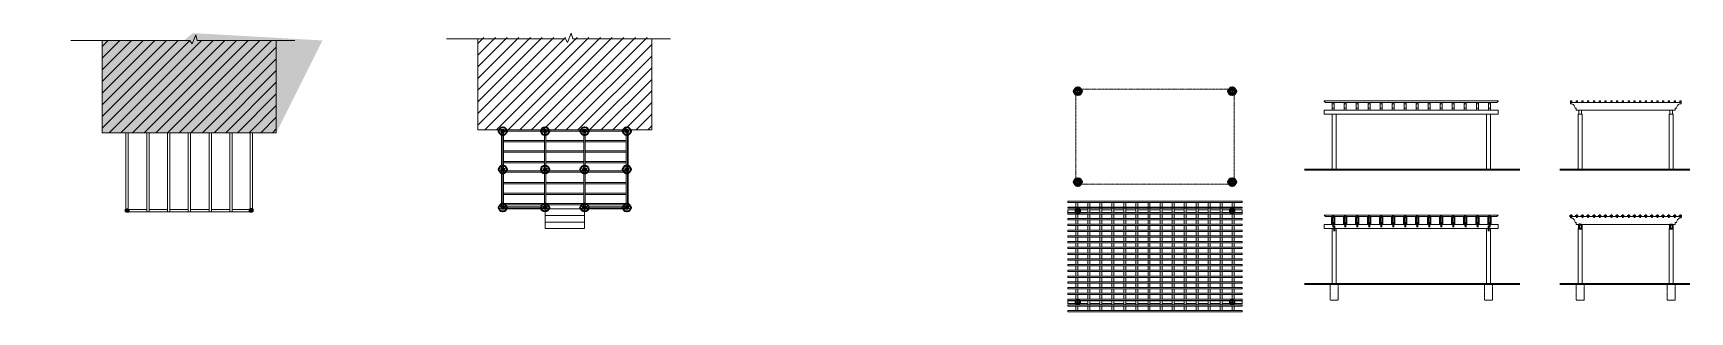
# Model space of a CAD drawing. Header units: inches. Extents: x -562 to 8953, y -6490 to -2066.
# Drawn here: x 6441 to 8953, y -4252 to -3828 of the extents above; entities that cross this region are included whole.
import ezdxf

# ---------------------------------------------------------------- set-up
doc = ezdxf.new("R2010")
doc.units = ezdxf.units.IN
doc.header["$MEASUREMENT"] = 0
doc.linetypes.add('ACAD_ISO02W100', pattern=[15, 12, -3])
doc.linetypes.add('CENTER', pattern=[2, 1.25, -0.25, 0.25, -0.25])
for name, color, linetype, lineweight in [('cen', 10, 'CENTER', 9), ('exist building dotline', 8, 'CENTER', 13), ('exsist building view line', 8, 'Continuous', 13), ('wall', 70, 'Continuous', 35), ('wall view line', 70, 'Continuous', 13), ('wood', 40, 'Continuous', 9)]:
    doc.layers.add(name, color=color, linetype=linetype, lineweight=lineweight)
doc.layers.add('exist building section', color=7, linetype='Continuous', lineweight=35, true_color=0x757575)
pattern_1 = [(45, (0, 0), (-0.00088388347648, 0.00088388347648), [])]

# ---------------------------------------------------------------- blocks, each defined once
blk = doc.blocks.new('4X9 POST')
at = {"layer": 'cen', "ltscale": 0.5}
for p, q in [((2, 2), (-2, -2)), ((-2, 2), (2, -2))]:
    blk.add_line(p, q, dxfattribs=at)
at = {"layer": 'wall', "color": 2, "linetype": 'CENTER', "ltscale": 2}
for p, q in [((-2, -2), (-2, 2)), ((-2, 2), (2, 2)), ((2, 2), (2, -2)), ((2, -2), (-2, -2))]:
    blk.add_line(p, q, dxfattribs=at)
blk = doc.blocks.new('6x6_post')
at = {"layer": 'cen', "linetype": 'ACAD_ISO02W100', "ltscale": 0.1}
for p, q in [((8028.2, -4029.7), (8022.2, -4035.7)), ((8022.2, -4029.7), (8028.2, -4035.7))]:
    blk.add_line(p, q, dxfattribs=at)
at = {"layer": 'wall', "ltscale": 100}
for p, q in [((8022.2, -4035.7), (8022.2, -4029.7)), ((8022.2, -4029.7), (8028.2, -4029.7)), ((8028.2, -4035.7), (8022.2, -4035.7)), ((8028.2, -4029.7), (8028.2, -4035.7))]:
    blk.add_line(p, q, dxfattribs=at)
blk = doc.blocks.new('timber')
at = {"layer": 'wall view line', "ltscale": 100}
for p, q in [((8330.1, -3789.7), (8330.1, -3777.7)), ((8330.1, -3777.7), (8333.1, -3777.7)), ((8330.1, -3779.7), (8333.1, -3779.7)), ((8333.1, -3786.7), (8330.1, -3786.7)), ((8330.1, -3789.7), (8330.1, -3786.7)), ((8333.1, -3789.7), (8330.1, -3789.7)), ((8333.1, -3777.7), (8333.1, -3789.7))]:
    blk.add_line(p, q, dxfattribs=at)
blk = doc.blocks.new('*U301')
at = {"layer": 'wall view line'}
blk.add_blockref('timber', (-8331.6, 3783.7), dxfattribs=at)
blk = doc.blocks.new('*U302')
at = {"color": 0, "linetype": 'ByBlock', "lineweight": -2, "transparency": 16777216}
for p in [(0, 0), (18.2, 0), (36.5, 0), (54.7, 0), (72.9, 0), (91.2, 0), (109.4, 0), (127.6, 0), (145.8, 0), (164.1, 0), (182.3, 0), (200.5, 0), (218.8, 0), (237, 0)]:
    blk.add_blockref('*U301', p, dxfattribs=at)
blk = doc.blocks.new('shad')
at = {"layer": 'wall view line', "ltscale": 100}
for p, q in [((8856, -3933.7), (8856, -3931.2)), ((8856, -3931.2), (8858, -3931.2)), ((8856, -3931.7), (8858, -3931.7)), ((8856, -3933.7), (8858, -3933.7)), ((8858, -3933.7), (8858, -3931.2))]:
    blk.add_line(p, q, dxfattribs=at)
blk = doc.blocks.new('*U305')
at = {"layer": 'wall view line'}
blk.add_blockref('shad', (-8857, 3932.5), dxfattribs=at)
blk = doc.blocks.new('*U306')
at = {"layer": 'wall view line', "color": 0, "linetype": 'ByBlock', "lineweight": -2, "transparency": 16777216}
for p in [(0, 0), (8.7, 0), (17.5, 0), (26.2, 0), (34.9, 0), (43.7, 0), (52.4, 0), (61.2, 0), (69.9, 0), (78.6, 0), (87.4, 0), (96.1, 0), (104.8, 0), (113.6, 0), (122.3, 0), (131.1, 0), (139.8, 0), (148.5, 0), (157.3, 0), (166, 0)]:
    blk.add_blockref('*U305', p, dxfattribs=at)
blk = doc.blocks.new('dd')
at = {"layer": 'wall', "ltscale": 100}
for p, q in [((8410.8, -4119.2), (8410.8, -4107.2)), ((8410.8, -4107.2), (8413.8, -4107.2)), ((8413.8, -4119.2), (8410.8, -4119.2)), ((8413.8, -4107.2), (8413.8, -4119.2))]:
    blk.add_line(p, q, dxfattribs=at)
blk = doc.blocks.new('*U323')
blk.add_blockref('dd', (-8412.3, 4113.2))
blk = doc.blocks.new('*U324')
at = {"color": 0, "linetype": 'ByBlock', "lineweight": -2, "transparency": 16777216}
for p in [(0, 0), (18.2, 0), (36.5, 0), (54.7, 0), (72.9, 0), (91.2, 0), (109.4, 0), (127.6, 0), (145.8, 0), (164.1, 0), (182.3, 0), (200.5, 0), (218.8, 0), (237, 0)]:
    blk.add_blockref('*U323', p, dxfattribs=at)
blk = doc.blocks.new('f')
at = {"layer": 'wall', "ltscale": 100}
for p, q in [((8772.2, -4107.2), (8772.2, -4104.7)), ((8772.2, -4104.7), (8774.2, -4104.7)), ((8772.2, -4107.2), (8774.2, -4107.2)), ((8774.2, -4107.2), (8774.2, -4104.7))]:
    blk.add_line(p, q, dxfattribs=at)
blk = doc.blocks.new('*U331')
blk.add_blockref('f', (-8773.2, 4105.9))
blk = doc.blocks.new('*U332')
at = {"color": 0, "linetype": 'ByBlock', "lineweight": -2, "transparency": 16777216}
for p in [(0, 0), (8.7, 0), (17.5, 0), (26.2, 0), (34.9, 0), (43.7, 0), (52.4, 0), (61.2, 0), (69.9, 0), (78.6, 0), (87.4, 0), (96.1, 0), (104.8, 0), (113.6, 0), (122.3, 0), (131.1, 0), (139.8, 0), (148.5, 0), (157.3, 0), (166, 0)]:
    blk.add_blockref('*U331', p, dxfattribs=at)

msp = doc.modelspace()

# ---------------------------------------------------------------- hatches: boundary and pattern name
at = {"layer": 'wall view line', "ltscale": 100}
h = msp.add_hatch(dxfattribs=at)
h.set_pattern_fill('ANSI31', color=256, scale=0.01)
h.set_pattern_definition(pattern_1)
edge = h.paths.add_edge_path()
edge.add_line((6809.59, -3979.79), (6809.59, -3839.67))
edge.add_line((6677.59, -3979.79), (6809.59, -3979.79))
edge.add_line((6677.59, -3979.79), (6545.59, -3979.79))
edge.add_line((6545.59, -3979.79), (6545.59, -3839.67))
edge.add_line((6440.83, -3839.67), (6669.51, -3839.67))
edge.add_line((6689.36, -3839.67), (6879.56, -3839.67))
edge.add_line((6683.07, -3828.48), (6689.36, -3839.67))
edge.add_line((6676.78, -3847.41), (6683.07, -3828.48))
edge.add_line((6669.51, -3839.67), (6676.78, -3847.41))
h = msp.add_hatch(dxfattribs=at)
h.set_pattern_fill('ANSI31', color=256, scale=0.01)
h.set_pattern_definition(pattern_1)
edge = h.paths.add_edge_path()
edge.add_line((6689.36, -3839.67), (6879.56, -3839.67))
edge.add_line((6683.07, -3828.48), (6689.36, -3839.67))
edge.add_line((6676.78, -3847.41), (6683.07, -3828.48))
edge.add_line((6669.51, -3839.67), (6676.78, -3847.41))
edge.add_line((6440.83, -3839.67), (6669.51, -3839.67))
edge.add_line((6809.59, -3979.79), (6809.59, -3839.67))
h = msp.add_hatch(dxfattribs=at)
h.set_pattern_fill('ANSI31', color=256, scale=0.01)
h.set_pattern_definition(pattern_1)
edge = h.paths.add_edge_path()
edge.add_line((6545.59, -3979.79), (6545.59, -3839.67))
h = msp.add_hatch(dxfattribs=at)
h.set_pattern_fill('ANSI31', color=256, scale=0.01)
h.set_pattern_definition(pattern_1)
h.paths.add_polyline_path([(6545.59, -3839.67), (6809.59, -3839.67), (6809.59, -3979.79), (6677.59, -3979.79), (6545.59, -3979.79)])
edge = h.paths.add_edge_path(flags=17)
edge.add_line((6773.59, -3979.79), (6581.59, -3979.79))
h = msp.add_hatch(dxfattribs=at)
h.set_pattern_fill('ANSI31', color=252, scale=100)
h.paths.add_polyline_path([(6545.59, -3839.67), (6809.59, -3839.67), (6809.59, -3979.79), (6677.59, -3979.79), (6545.59, -3979.79)])
h = msp.add_hatch(dxfattribs=at)
h.set_pattern_fill('ANSI31', color=252, scale=100)
h.set_pattern_definition([(45, (569.582, 4.38), (-8.838835, 8.838835), [])])
h.paths.add_polyline_path([(7115.18, -3835.29), (7379.18, -3835.29), (7379.18, -3975.41), (7247.18, -3975.41), (7115.18, -3975.41)])

# ---------------------------------------------------------------- linework, layer by layer
at = {"layer": 'cen', "ltscale": 0.1}
for p, q in [((8022.22, -3913.75), (8262.22, -3913.75)), ((8022.22, -4057.75), (8022.22, -3913.75)), ((8262.22, -3913.75), (8262.22, -4057.75)), ((8262.22, -4057.75), (8022.22, -4057.75))]:
    msp.add_line(p, q, dxfattribs=at)
at = {"layer": 'cen', "ltscale": 0.5}
for p, q in [((7219.18, -3975.41), (7215.18, -3979.41)), ((7215.18, -3975.41), (7219.18, -3979.41)), ((7219.18, -4033.41), (7215.18, -4037.41)), ((7215.18, -4033.41), (7219.18, -4037.41)), ((7155.18, -4091.41), (7151.18, -4095.41)), ((7151.18, -4091.41), (7155.18, -4095.41)), ((7219.18, -4091.41), (7215.18, -4095.41)), ((7215.18, -4091.41), (7219.18, -4095.41)), ((7279.18, -4091.41), (7275.18, -4095.41)), ((7275.18, -4091.41), (7279.18, -4095.41)), ((7343.18, -4091.41), (7339.18, -4095.41)), ((7339.18, -4091.41), (7343.18, -4095.41))]:
    msp.add_line(p, q, dxfattribs=at)
at = {"layer": 'exist building dotline', "linetype": 'ACAD_ISO02W100', "ltscale": 0.008}
for p, q in [((8419.81, -4210.17), (8407.81, -4210.17)), ((8407.81, -4210.17), (8407.81, -4211.17)), ((8407.81, -4211.17), (8407.81, -4234.17)), ((8419.81, -4211.17), (8419.81, -4210.17)), ((8419.81, -4234.17), (8419.81, -4211.17)), ((8653.81, -4210.17), (8641.81, -4210.17)), ((8641.81, -4210.17), (8641.81, -4211.17)), ((8641.81, -4211.17), (8641.81, -4234.17)), ((8644.81, -4210.17), (8650.81, -4210.17)), ((8653.81, -4211.17), (8653.81, -4210.17)), ((8653.81, -4234.17), (8653.81, -4211.17)), ((8793.16, -4210.17), (8781.16, -4210.17)), ((8781.16, -4210.17), (8781.16, -4211.17)), ((8781.16, -4211.17), (8781.16, -4234.17)), ((8784.16, -4210.17), (8790.16, -4210.17)), ((8793.16, -4211.17), (8793.16, -4210.17)), ((8793.16, -4234.17), (8793.16, -4211.17)), ((8931.16, -4210.17), (8919.16, -4210.17)), ((8919.16, -4210.17), (8919.16, -4211.17)), ((8919.16, -4211.17), (8919.16, -4234.17)), ((8931.16, -4211.17), (8931.16, -4210.17)), ((8931.16, -4234.17), (8931.16, -4211.17)), ((8407.81, -4234.17), (8419.81, -4234.17)), ((8641.81, -4234.17), (8653.81, -4234.17)), ((8781.16, -4234.17), (8793.16, -4234.17)), ((8919.16, -4234.17), (8931.16, -4234.17))]:
    msp.add_line(p, q, dxfattribs=at)
at = {"layer": 'exist building section', "color": 252, "ltscale": 100}
for p, q in [((6769.59, -4099.79), (6769.59, -4095.29)), ((6769.59, -4095.29), (6773.59, -4095.29)), ((6773.59, -4095.29), (6769.59, -4099.79)), ((6769.59, -4095.29), (6773.59, -4099.79)), ((6773.59, -4095.29), (6773.59, -4099.79)), ((6581.59, -4099.79), (6581.59, -4095.79)), ((6581.59, -4095.79), (6585.59, -4095.79)), ((6585.59, -4095.79), (6581.59, -4099.79)), ((6581.59, -4095.79), (6585.59, -4099.79)), ((6585.59, -4099.79), (6581.59, -4099.79)), ((6585.59, -4095.79), (6585.59, -4099.79)), ((6770.09, -4099.79), (6769.59, -4099.79)), ((6773.59, -4099.79), (6769.84, -4099.79))]:
    msp.add_line(p, q, dxfattribs=at)
for centre in [(8025.22, -3916.75), (8259.22, -3916.75), (7153.18, -3977.41), (7217.18, -3977.41), (7277.18, -3977.41), (7341.18, -3977.41), (7153.18, -4035.41), (7217.18, -4035.41), (7277.18, -4035.41), (7341.18, -4035.41), (8025.22, -4054.75), (8259.22, -4054.75), (7153.18, -4093.41), (7217.18, -4093.41), (7277.18, -4093.41), (7341.18, -4093.41)]:
    msp.add_circle(centre, 6, dxfattribs=at)
at = {"layer": 'exsist building view line', "color": 252, "ltscale": 100}
msp.add_line((7115.18, -3975.41), (7379.18, -3975.41), dxfattribs=at)
at = {"layer": 'wall', "color": 2, "linetype": 'CENTER', "ltscale": 2}
for p, q in [((7215.18, -3979.41), (7215.18, -3975.41)), ((7215.18, -3975.41), (7219.18, -3975.41)), ((7219.18, -3979.41), (7215.18, -3979.41)), ((7219.18, -3975.41), (7219.18, -3979.41)), ((7215.18, -4037.41), (7215.18, -4033.41)), ((7215.18, -4033.41), (7219.18, -4033.41)), ((7219.18, -4037.41), (7215.18, -4037.41)), ((7219.18, -4033.41), (7219.18, -4037.41))]:
    msp.add_line(p, q, dxfattribs=at)
at = {"layer": 'wall', "ltscale": 100}
for p, q in [((8369.14, -4035.7), (8695.66, -4035.7)), ((8755.94, -4035.7), (8953.35, -4035.7)), ((7339.18, -4091.41), (7343.18, -4091.41)), ((8787.16, -4119.17), (8785.16, -4119.17)), ((8785.16, -4119.17), (8785.16, -4125.17)), ((8787.16, -4119.17), (8789.16, -4119.17)), ((8789.16, -4119.17), (8789.16, -4125.17)), ((8923.16, -4119.17), (8923.16, -4125.17)), ((8923.16, -4119.17), (8927.16, -4119.17)), ((8927.16, -4119.17), (8927.16, -4125.17)), ((8785.16, -4125.17), (8789.16, -4125.17)), ((8923.16, -4125.17), (8927.16, -4125.17)), ((8369.14, -4209.17), (8695.66, -4209.17)), ((8755.94, -4209.17), (8953.35, -4209.17))]:
    msp.add_line(p, q, dxfattribs=at)
at = {"layer": 'wall', "color": 2, "ltscale": 2}
for p, q in [((7151.18, -4095.41), (7151.18, -4091.41)), ((7151.18, -4091.41), (7155.18, -4091.41)), ((7155.18, -4095.41), (7151.18, -4095.41)), ((7155.18, -4091.41), (7155.18, -4095.41)), ((7215.18, -4095.41), (7215.18, -4091.41)), ((7215.18, -4091.41), (7219.18, -4091.41)), ((7219.18, -4095.41), (7215.18, -4095.41)), ((7219.18, -4091.41), (7219.18, -4095.41)), ((7275.18, -4095.41), (7275.18, -4091.41)), ((7275.18, -4091.41), (7279.18, -4091.41)), ((7279.18, -4095.41), (7275.18, -4095.41)), ((7279.18, -4091.41), (7279.18, -4095.41)), ((7339.18, -4095.41), (7339.18, -4091.41)), ((7339.18, -4091.41), (7343.18, -4091.41)), ((7343.18, -4095.41), (7339.18, -4095.41)), ((7343.18, -4091.41), (7343.18, -4095.41))]:
    msp.add_line(p, q, dxfattribs=at)
at = {"layer": 'wall', "color": 252, "ltscale": 100}
for p, q in [((7340.18, -4087.5), (7340.18, -4087.41)), ((7342.18, -4087.5), (7342.18, -4087.41))]:
    msp.add_line(p, q, dxfattribs=at)
at = {"layer": 'wall view line', "ltscale": 100}
for p, q in [((6497.93, -3839.67), (6678.54, -3839.67)), ((6545.59, -3979.79), (6545.59, -3839.67)), ((6678.54, -3839.67), (6681.82, -3844.95)), ((6681.82, -3844.95), (6687.43, -3830.91)), ((6687.43, -3830.91), (6689.49, -3839.67)), ((6689.49, -3839.67), (6837.89, -3839.67)), ((6809.59, -3839.67), (6809.59, -3979.79)), ((7067.51, -3837.29), (7248.13, -3837.29)), ((7115.18, -3975.41), (7115.18, -3837.29)), ((7248.13, -3837.29), (7251.4, -3842.57)), ((7251.4, -3842.57), (7257.01, -3828.54)), ((7257.01, -3828.54), (7259.07, -3837.29)), ((7259.07, -3837.29), (7407.47, -3837.29)), ((7379.18, -3837.29), (7379.18, -3975.41)), ((8398.81, -3931.2), (8398.81, -3931.7)), ((8398.81, -3931.2), (8662.81, -3931.2)), ((8400.81, -3933.7), (8398.81, -3931.7)), ((8400.81, -3933.7), (8660.81, -3933.7)), ((8660.81, -3933.7), (8662.81, -3931.7)), ((8662.81, -3931.2), (8662.81, -3931.7)), ((8940.16, -3933.7), (8772.16, -3933.7)), ((8772.16, -3933.7), (8772.16, -3935.7)), ((8772.16, -3935.7), (8774.16, -3935.7)), ((8781.16, -3942.7), (8779.16, -3942.7)), ((8781.16, -3945.7), (8781.16, -3942.7)), ((8931.16, -3945.7), (8931.16, -3942.7)), ((8931.16, -3942.7), (8933.16, -3942.7)), ((8940.16, -3935.7), (8938.16, -3935.7)), ((8940.16, -3933.7), (8940.16, -3935.7)), ((8398.81, -3945.7), (8662.81, -3945.7)), ((8398.81, -3945.7), (8398.81, -3951.7)), ((8398.81, -3951.7), (8662.81, -3951.7)), ((8410.81, -4035.7), (8410.81, -3951.7)), ((8416.81, -4035.7), (8416.81, -3951.7)), ((8644.81, -4035.7), (8644.81, -3951.7)), ((8650.81, -3951.7), (8650.81, -4035.7)), ((8662.81, -3945.7), (8662.81, -3951.7)), ((8927.16, -3945.7), (8781.16, -3945.7)), ((8784.16, -4035.7), (8784.16, -3951.7)), ((8784.16, -3951.7), (8790.16, -3951.7)), ((8787.16, -3945.7), (8785.16, -3945.7)), ((8785.16, -3945.7), (8785.16, -3951.7)), ((8787.16, -3945.7), (8789.16, -3945.7)), ((8789.16, -3945.7), (8789.16, -3951.7)), ((8790.16, -4035.7), (8790.16, -3951.7)), ((8922.16, -3951.7), (8922.16, -4035.7)), ((8922.16, -3951.7), (8928.16, -3951.7)), ((8923.16, -3945.7), (8923.16, -3951.7)), ((8929.16, -3945.7), (8927.16, -3945.7)), ((8927.16, -3945.7), (8927.16, -3951.7)), ((8928.16, -3951.7), (8928.16, -4035.7)), ((8929.16, -3945.7), (8931.16, -3945.7)), ((6677.59, -3979.79), (6545.59, -3979.79)), ((6809.59, -3979.79), (6677.59, -3979.79)), ((7247.18, -3975.41), (7115.18, -3975.41)), ((7379.18, -3975.41), (7247.18, -3975.41)), ((8010.22, -4083.8), (8274.22, -4083.8)), ((8010.22, -4083.8), (8010.22, -4085.8)), ((8010.22, -4085.8), (8274.22, -4085.8)), ((8010.22, -4092.53), (8274.22, -4092.53)), ((8010.22, -4092.53), (8010.22, -4094.53)), ((8010.22, -4094.53), (8274.22, -4094.53)), ((8022.22, -4083.8), (8025.22, -4083.8)), ((8022.22, -4092.53), (8022.22, -4085.8)), ((8022.22, -4101.27), (8022.22, -4094.53)), ((8025.22, -4092.53), (8025.22, -4085.8)), ((8025.22, -4101.27), (8025.22, -4094.53)), ((8040.46, -4083.8), (8043.46, -4083.8)), ((8040.46, -4092.53), (8040.46, -4085.8)), ((8040.46, -4101.27), (8040.46, -4094.53)), ((8043.46, -4092.53), (8043.46, -4085.8)), ((8043.46, -4101.27), (8043.46, -4094.53)), ((8058.69, -4083.8), (8061.69, -4083.8)), ((8058.69, -4092.53), (8058.69, -4085.8)), ((8058.69, -4101.27), (8058.69, -4094.53)), ((8061.69, -4092.53), (8061.69, -4085.8)), ((8061.69, -4101.27), (8061.69, -4094.53)), ((8076.92, -4083.8), (8079.92, -4083.8)), ((8076.92, -4092.53), (8076.92, -4085.8)), ((8076.92, -4101.27), (8076.92, -4094.53)), ((8079.92, -4092.53), (8079.92, -4085.8)), ((8079.92, -4101.27), (8079.92, -4094.53)), ((8095.15, -4083.8), (8098.15, -4083.8)), ((8095.15, -4092.53), (8095.15, -4085.8)), ((8095.15, -4101.27), (8095.15, -4094.53)), ((8098.15, -4092.53), (8098.15, -4085.8)), ((8098.15, -4101.27), (8098.15, -4094.53)), ((8113.38, -4083.8), (8116.38, -4083.8)), ((8113.38, -4092.53), (8113.38, -4085.8)), ((8113.38, -4101.27), (8113.38, -4094.53)), ((8116.38, -4092.53), (8116.38, -4085.8)), ((8116.38, -4101.27), (8116.38, -4094.53)), ((8131.61, -4083.8), (8134.61, -4083.8)), ((8131.61, -4092.53), (8131.61, -4085.8)), ((8131.61, -4101.27), (8131.61, -4094.53)), ((8134.61, -4092.53), (8134.61, -4085.8)), ((8134.61, -4101.27), (8134.61, -4094.53)), ((8149.84, -4083.8), (8152.84, -4083.8)), ((8149.84, -4092.53), (8149.84, -4085.8)), ((8149.84, -4101.27), (8149.84, -4094.53)), ((8152.84, -4092.53), (8152.84, -4085.8)), ((8152.84, -4101.27), (8152.84, -4094.53)), ((8168.07, -4083.8), (8171.07, -4083.8)), ((8168.07, -4092.53), (8168.07, -4085.8)), ((8168.07, -4101.27), (8168.07, -4094.53)), ((8171.07, -4092.53), (8171.07, -4085.8)), ((8171.07, -4101.27), (8171.07, -4094.53)), ((8186.3, -4083.8), (8189.3, -4083.8)), ((8186.3, -4092.53), (8186.3, -4085.8)), ((8186.3, -4101.27), (8186.3, -4094.53)), ((8189.3, -4092.53), (8189.3, -4085.8)), ((8189.3, -4101.27), (8189.3, -4094.53)), ((8204.53, -4083.8), (8207.53, -4083.8)), ((8204.53, -4092.53), (8204.53, -4085.8)), ((8204.53, -4101.27), (8204.53, -4094.53)), ((8207.53, -4092.53), (8207.53, -4085.8)), ((8207.53, -4101.27), (8207.53, -4094.53)), ((8222.76, -4083.8), (8225.76, -4083.8)), ((8222.76, -4092.53), (8222.76, -4085.8)), ((8222.76, -4101.27), (8222.76, -4094.53)), ((8225.76, -4092.53), (8225.76, -4085.8)), ((8225.76, -4101.27), (8225.76, -4094.53)), ((8240.99, -4083.8), (8243.99, -4083.8)), ((8240.99, -4092.53), (8240.99, -4085.8)), ((8240.99, -4101.27), (8240.99, -4094.53)), ((8243.99, -4092.53), (8243.99, -4085.8)), ((8243.99, -4101.27), (8243.99, -4094.53)), ((8259.22, -4083.8), (8262.22, -4083.8)), ((8259.22, -4092.53), (8259.22, -4085.8)), ((8259.22, -4101.8), (8259.22, -4094.53)), ((8262.22, -4092.53), (8262.22, -4085.8)), ((8262.22, -4101.8), (8262.22, -4094.53)), ((8274.22, -4083.8), (8274.22, -4085.8)), ((8274.22, -4092.53), (8274.22, -4094.53)), ((8010.22, -4096.8), (8010.22, -4100.8)), ((8022.22, -4096.8), (8010.22, -4096.8)), ((8022.22, -4100.8), (8010.22, -4100.8)), ((8010.22, -4101.27), (8274.22, -4101.27)), ((8010.22, -4101.27), (8010.22, -4103.27)), ((8010.22, -4103.27), (8274.22, -4103.27)), ((8010.22, -4110.01), (8274.22, -4110.01)), ((8010.22, -4110.01), (8010.22, -4112.01)), ((8010.22, -4112.01), (8274.22, -4112.01)), ((8010.22, -4118.75), (8274.22, -4118.75)), ((8010.22, -4118.75), (8010.22, -4120.75)), ((8022.22, -4110.01), (8022.22, -4103.27)), ((8022.22, -4118.75), (8022.22, -4112.01)), ((8040.46, -4096.8), (8025.22, -4096.8)), ((8025.22, -4096.8), (8040.46, -4096.8)), ((8040.46, -4100.8), (8025.22, -4100.8)), ((8025.22, -4100.8), (8040.46, -4100.8)), ((8025.22, -4110.01), (8025.22, -4103.27)), ((8025.22, -4118.75), (8025.22, -4112.01)), ((8040.46, -4110.01), (8040.46, -4103.27)), ((8040.46, -4118.75), (8040.46, -4112.01)), ((8043.46, -4096.8), (8058.69, -4096.8)), ((8058.69, -4096.8), (8043.46, -4096.8)), ((8043.46, -4100.8), (8058.69, -4100.8)), ((8058.69, -4100.8), (8043.46, -4100.8)), ((8043.46, -4110.01), (8043.46, -4103.27)), ((8043.46, -4118.75), (8043.46, -4112.01)), ((8058.69, -4110.01), (8058.69, -4103.27)), ((8058.69, -4118.75), (8058.69, -4112.01)), ((8061.69, -4096.8), (8076.92, -4096.8)), ((8076.92, -4096.8), (8061.69, -4096.8)), ((8061.69, -4100.8), (8076.92, -4100.8)), ((8076.92, -4100.8), (8061.69, -4100.8)), ((8061.69, -4110.01), (8061.69, -4103.27)), ((8061.69, -4118.75), (8061.69, -4112.01)), ((8076.92, -4110.01), (8076.92, -4103.27)), ((8076.92, -4118.75), (8076.92, -4112.01)), ((8079.92, -4096.8), (8095.15, -4096.8)), ((8095.15, -4096.8), (8079.92, -4096.8)), ((8079.92, -4100.8), (8095.15, -4100.8)), ((8095.15, -4100.8), (8079.92, -4100.8)), ((8079.92, -4110.01), (8079.92, -4103.27)), ((8079.92, -4118.75), (8079.92, -4112.01)), ((8095.15, -4110.01), (8095.15, -4103.27)), ((8095.15, -4118.75), (8095.15, -4112.01)), ((8098.15, -4096.8), (8113.38, -4096.8)), ((8113.38, -4096.8), (8098.15, -4096.8)), ((8098.15, -4100.8), (8113.38, -4100.8)), ((8113.38, -4100.8), (8098.15, -4100.8)), ((8098.15, -4110.01), (8098.15, -4103.27)), ((8098.15, -4118.75), (8098.15, -4112.01)), ((8113.38, -4110.01), (8113.38, -4103.27)), ((8113.38, -4118.75), (8113.38, -4112.01)), ((8116.38, -4096.8), (8131.61, -4096.8)), ((8131.61, -4096.8), (8116.38, -4096.8)), ((8116.38, -4100.8), (8131.61, -4100.8)), ((8131.61, -4100.8), (8116.38, -4100.8)), ((8116.38, -4110.01), (8116.38, -4103.27)), ((8116.38, -4118.75), (8116.38, -4112.01)), ((8131.61, -4110.01), (8131.61, -4103.27)), ((8131.61, -4118.75), (8131.61, -4112.01)), ((8134.61, -4096.8), (8149.84, -4096.8)), ((8149.84, -4096.8), (8134.61, -4096.8)), ((8134.61, -4100.8), (8149.84, -4100.8)), ((8149.84, -4100.8), (8134.61, -4100.8)), ((8134.61, -4110.01), (8134.61, -4103.27)), ((8134.61, -4118.75), (8134.61, -4112.01)), ((8149.84, -4110.01), (8149.84, -4103.27)), ((8149.84, -4118.75), (8149.84, -4112.01)), ((8152.84, -4096.8), (8168.07, -4096.8)), ((8168.07, -4096.8), (8152.84, -4096.8)), ((8152.84, -4100.8), (8168.07, -4100.8)), ((8168.07, -4100.8), (8152.84, -4100.8)), ((8152.84, -4110.01), (8152.84, -4103.27)), ((8152.84, -4118.75), (8152.84, -4112.01)), ((8168.07, -4110.01), (8168.07, -4103.27)), ((8168.07, -4118.75), (8168.07, -4112.01)), ((8171.07, -4096.8), (8186.3, -4096.8)), ((8186.3, -4096.8), (8171.07, -4096.8)), ((8171.07, -4100.8), (8186.3, -4100.8)), ((8186.3, -4100.8), (8171.07, -4100.8)), ((8171.07, -4110.01), (8171.07, -4103.27)), ((8171.07, -4118.75), (8171.07, -4112.01)), ((8186.3, -4110.01), (8186.3, -4103.27)), ((8186.3, -4118.75), (8186.3, -4112.01)), ((8189.3, -4096.8), (8204.53, -4096.8)), ((8204.53, -4096.8), (8189.3, -4096.8)), ((8189.3, -4100.8), (8204.53, -4100.8)), ((8204.53, -4100.8), (8189.3, -4100.8)), ((8189.3, -4110.01), (8189.3, -4103.27)), ((8189.3, -4118.75), (8189.3, -4112.01)), ((8204.53, -4110.01), (8204.53, -4103.27)), ((8204.53, -4118.75), (8204.53, -4112.01)), ((8207.53, -4096.8), (8222.76, -4096.8)), ((8222.76, -4096.8), (8207.53, -4096.8)), ((8207.53, -4100.8), (8222.76, -4100.8)), ((8222.76, -4100.8), (8207.53, -4100.8)), ((8207.53, -4110.01), (8207.53, -4103.27)), ((8207.53, -4118.75), (8207.53, -4112.01)), ((8222.76, -4110.01), (8222.76, -4103.27)), ((8222.76, -4118.75), (8222.76, -4112.01)), ((8225.76, -4096.8), (8240.99, -4096.8)), ((8240.99, -4096.8), (8225.76, -4096.8)), ((8225.76, -4100.8), (8240.99, -4100.8)), ((8240.99, -4100.8), (8225.76, -4100.8)), ((8225.76, -4110.01), (8225.76, -4103.27)), ((8225.76, -4118.75), (8225.76, -4112.01)), ((8240.99, -4110.01), (8240.99, -4103.27)), ((8240.99, -4118.75), (8240.99, -4112.01)), ((8259.22, -4096.8), (8243.99, -4096.8)), ((8243.99, -4096.8), (8259.22, -4096.8)), ((8259.22, -4100.8), (8243.99, -4100.8)), ((8243.99, -4100.8), (8259.22, -4100.8)), ((8243.99, -4110.01), (8243.99, -4103.27)), ((8243.99, -4118.75), (8243.99, -4112.01)), ((8259.22, -4110.01), (8259.22, -4103.27)), ((8259.22, -4118.75), (8259.22, -4112.01)), ((8262.22, -4095.8), (8262.22, -4101.8)), ((8274.22, -4096.8), (8262.22, -4096.8)), ((8274.22, -4100.8), (8262.22, -4100.8)), ((8262.22, -4110.01), (8262.22, -4103.27)), ((8262.22, -4103.27), (8262.22, -4110.01)), ((8262.22, -4118.75), (8262.22, -4112.01)), ((8262.22, -4112.01), (8262.22, -4118.75)), ((8274.22, -4096.8), (8274.22, -4100.8)), ((8274.22, -4101.27), (8274.22, -4103.27)), ((8274.22, -4110.01), (8274.22, -4112.01)), ((8274.22, -4118.75), (8274.22, -4120.75)), ((8398.81, -4104.67), (8398.81, -4105.17)), ((8398.81, -4104.67), (8662.81, -4104.67)), ((8400.81, -4107.17), (8398.81, -4105.17)), ((8398.81, -4119.17), (8662.81, -4119.17)), ((8398.81, -4119.17), (8398.81, -4125.17)), ((8400.81, -4107.17), (8660.81, -4107.17)), ((8660.81, -4107.17), (8662.81, -4105.17)), ((8662.81, -4104.67), (8662.81, -4105.17)), ((8662.81, -4119.17), (8662.81, -4125.17)), ((8940.16, -4107.17), (8772.16, -4107.17)), ((8772.16, -4107.17), (8772.16, -4109.17)), ((8772.16, -4109.17), (8774.16, -4109.17)), ((8781.16, -4116.17), (8779.16, -4116.17)), ((8781.16, -4119.17), (8781.16, -4116.17)), ((8927.16, -4119.17), (8781.16, -4119.17)), ((8929.16, -4119.17), (8927.16, -4119.17)), ((8929.16, -4119.17), (8931.16, -4119.17)), ((8931.16, -4119.17), (8931.16, -4116.17)), ((8931.16, -4116.17), (8933.16, -4116.17)), ((8940.16, -4109.17), (8938.16, -4109.17)), ((8940.16, -4107.17), (8940.16, -4109.17)), ((8010.22, -4120.75), (8274.22, -4120.75)), ((8010.22, -4127.48), (8274.22, -4127.48)), ((8010.22, -4127.48), (8010.22, -4129.48)), ((8010.22, -4129.48), (8274.22, -4129.48)), ((8010.22, -4136.22), (8274.22, -4136.22)), ((8010.22, -4136.22), (8010.22, -4138.22)), ((8010.22, -4138.22), (8274.22, -4138.22)), ((8010.22, -4144.96), (8274.22, -4144.96)), ((8010.22, -4144.96), (8010.22, -4146.96)), ((8022.22, -4127.48), (8022.22, -4120.75)), ((8022.22, -4136.22), (8022.22, -4129.48)), ((8022.22, -4144.96), (8022.22, -4138.22)), ((8025.22, -4127.48), (8025.22, -4120.75)), ((8025.22, -4136.22), (8025.22, -4129.48)), ((8025.22, -4144.96), (8025.22, -4138.22)), ((8040.46, -4127.48), (8040.46, -4120.75)), ((8040.46, -4136.22), (8040.46, -4129.48)), ((8040.46, -4144.96), (8040.46, -4138.22)), ((8043.46, -4127.48), (8043.46, -4120.75)), ((8043.46, -4136.22), (8043.46, -4129.48)), ((8043.46, -4144.96), (8043.46, -4138.22)), ((8058.69, -4127.48), (8058.69, -4120.75)), ((8058.69, -4136.22), (8058.69, -4129.48)), ((8058.69, -4144.96), (8058.69, -4138.22)), ((8061.69, -4127.48), (8061.69, -4120.75)), ((8061.69, -4136.22), (8061.69, -4129.48)), ((8061.69, -4144.96), (8061.69, -4138.22)), ((8076.92, -4127.48), (8076.92, -4120.75)), ((8076.92, -4136.22), (8076.92, -4129.48)), ((8076.92, -4144.96), (8076.92, -4138.22)), ((8079.92, -4127.48), (8079.92, -4120.75)), ((8079.92, -4136.22), (8079.92, -4129.48)), ((8079.92, -4144.96), (8079.92, -4138.22)), ((8095.15, -4127.48), (8095.15, -4120.75)), ((8095.15, -4136.22), (8095.15, -4129.48)), ((8095.15, -4144.96), (8095.15, -4138.22)), ((8098.15, -4127.48), (8098.15, -4120.75)), ((8098.15, -4136.22), (8098.15, -4129.48)), ((8098.15, -4144.96), (8098.15, -4138.22)), ((8113.38, -4127.48), (8113.38, -4120.75)), ((8113.38, -4136.22), (8113.38, -4129.48)), ((8113.38, -4144.96), (8113.38, -4138.22)), ((8116.38, -4127.48), (8116.38, -4120.75)), ((8116.38, -4136.22), (8116.38, -4129.48)), ((8116.38, -4144.96), (8116.38, -4138.22)), ((8131.61, -4127.48), (8131.61, -4120.75)), ((8131.61, -4136.22), (8131.61, -4129.48)), ((8131.61, -4144.96), (8131.61, -4138.22)), ((8134.61, -4127.48), (8134.61, -4120.75)), ((8134.61, -4136.22), (8134.61, -4129.48)), ((8134.61, -4144.96), (8134.61, -4138.22)), ((8149.84, -4127.48), (8149.84, -4120.75)), ((8149.84, -4136.22), (8149.84, -4129.48)), ((8149.84, -4144.96), (8149.84, -4138.22)), ((8152.84, -4127.48), (8152.84, -4120.75)), ((8152.84, -4136.22), (8152.84, -4129.48)), ((8152.84, -4144.96), (8152.84, -4138.22)), ((8168.07, -4127.48), (8168.07, -4120.75)), ((8168.07, -4136.22), (8168.07, -4129.48)), ((8168.07, -4144.96), (8168.07, -4138.22)), ((8171.07, -4127.48), (8171.07, -4120.75)), ((8171.07, -4136.22), (8171.07, -4129.48)), ((8171.07, -4144.96), (8171.07, -4138.22)), ((8186.3, -4127.48), (8186.3, -4120.75)), ((8186.3, -4136.22), (8186.3, -4129.48)), ((8186.3, -4144.96), (8186.3, -4138.22)), ((8189.3, -4127.48), (8189.3, -4120.75)), ((8189.3, -4136.22), (8189.3, -4129.48)), ((8189.3, -4144.96), (8189.3, -4138.22)), ((8204.53, -4127.48), (8204.53, -4120.75)), ((8204.53, -4136.22), (8204.53, -4129.48)), ((8204.53, -4144.96), (8204.53, -4138.22)), ((8207.53, -4127.48), (8207.53, -4120.75)), ((8207.53, -4136.22), (8207.53, -4129.48)), ((8207.53, -4144.96), (8207.53, -4138.22)), ((8222.76, -4127.48), (8222.76, -4120.75)), ((8222.76, -4136.22), (8222.76, -4129.48)), ((8222.76, -4144.96), (8222.76, -4138.22)), ((8225.76, -4127.48), (8225.76, -4120.75)), ((8225.76, -4136.22), (8225.76, -4129.48)), ((8225.76, -4144.96), (8225.76, -4138.22)), ((8240.99, -4127.48), (8240.99, -4120.75)), ((8240.99, -4136.22), (8240.99, -4129.48)), ((8240.99, -4144.96), (8240.99, -4138.22)), ((8243.99, -4127.48), (8243.99, -4120.75)), ((8243.99, -4136.22), (8243.99, -4129.48)), ((8243.99, -4144.96), (8243.99, -4138.22)), ((8259.22, -4127.48), (8259.22, -4120.75)), ((8259.22, -4136.22), (8259.22, -4129.48)), ((8259.22, -4144.96), (8259.22, -4138.22)), ((8262.22, -4127.48), (8262.22, -4120.75)), ((8262.22, -4120.75), (8262.22, -4127.48)), ((8262.22, -4136.22), (8262.22, -4129.48)), ((8262.22, -4129.48), (8262.22, -4136.22)), ((8262.22, -4144.96), (8262.22, -4138.22)), ((8262.22, -4138.22), (8262.22, -4144.96)), ((8274.22, -4127.48), (8274.22, -4129.48)), ((8274.22, -4136.22), (8274.22, -4138.22)), ((8274.22, -4144.96), (8274.22, -4146.96)), ((8398.81, -4125.17), (8662.81, -4125.17)), ((8410.81, -4210.17), (8410.81, -4125.17)), ((8410.81, -4125.17), (8416.81, -4125.17)), ((8416.81, -4210.17), (8416.81, -4125.17)), ((8644.81, -4210.17), (8644.81, -4125.17)), ((8644.81, -4125.17), (8650.81, -4125.17)), ((8650.81, -4125.17), (8650.81, -4210.17)), ((8784.16, -4210.17), (8784.16, -4125.17)), ((8784.16, -4125.17), (8790.16, -4125.17)), ((8790.16, -4210.17), (8790.16, -4125.17)), ((8922.16, -4125.17), (8922.16, -4210.17)), ((8922.16, -4125.17), (8928.16, -4125.17)), ((8928.16, -4125.17), (8928.16, -4210.17)), ((8010.22, -4146.96), (8274.22, -4146.96)), ((8010.22, -4153.69), (8274.22, -4153.69)), ((8010.22, -4153.69), (8010.22, -4155.69)), ((8010.22, -4155.69), (8274.22, -4155.69)), ((8010.22, -4162.43), (8274.22, -4162.43)), ((8010.22, -4162.43), (8010.22, -4164.43)), ((8010.22, -4164.43), (8274.22, -4164.43)), ((8022.22, -4153.69), (8022.22, -4146.96)), ((8022.22, -4162.43), (8022.22, -4155.69)), ((8022.22, -4171.17), (8022.22, -4164.43)), ((8025.22, -4153.69), (8025.22, -4146.96)), ((8025.22, -4162.43), (8025.22, -4155.69)), ((8025.22, -4171.17), (8025.22, -4164.43)), ((8040.46, -4153.69), (8040.46, -4146.96)), ((8040.46, -4162.43), (8040.46, -4155.69)), ((8040.46, -4171.17), (8040.46, -4164.43)), ((8043.46, -4153.69), (8043.46, -4146.96)), ((8043.46, -4162.43), (8043.46, -4155.69)), ((8043.46, -4171.17), (8043.46, -4164.43)), ((8058.69, -4153.69), (8058.69, -4146.96)), ((8058.69, -4162.43), (8058.69, -4155.69)), ((8058.69, -4171.17), (8058.69, -4164.43)), ((8061.69, -4153.69), (8061.69, -4146.96)), ((8061.69, -4162.43), (8061.69, -4155.69)), ((8061.69, -4171.17), (8061.69, -4164.43)), ((8076.92, -4153.69), (8076.92, -4146.96)), ((8076.92, -4162.43), (8076.92, -4155.69)), ((8076.92, -4171.17), (8076.92, -4164.43)), ((8079.92, -4153.69), (8079.92, -4146.96)), ((8079.92, -4162.43), (8079.92, -4155.69)), ((8079.92, -4171.17), (8079.92, -4164.43)), ((8095.15, -4153.69), (8095.15, -4146.96)), ((8095.15, -4162.43), (8095.15, -4155.69)), ((8095.15, -4171.17), (8095.15, -4164.43)), ((8098.15, -4153.69), (8098.15, -4146.96)), ((8098.15, -4162.43), (8098.15, -4155.69)), ((8098.15, -4171.17), (8098.15, -4164.43)), ((8113.38, -4153.69), (8113.38, -4146.96)), ((8113.38, -4162.43), (8113.38, -4155.69)), ((8113.38, -4171.17), (8113.38, -4164.43)), ((8116.38, -4153.69), (8116.38, -4146.96)), ((8116.38, -4162.43), (8116.38, -4155.69)), ((8116.38, -4171.17), (8116.38, -4164.43)), ((8131.61, -4153.69), (8131.61, -4146.96)), ((8131.61, -4162.43), (8131.61, -4155.69)), ((8131.61, -4171.17), (8131.61, -4164.43)), ((8134.61, -4153.69), (8134.61, -4146.96)), ((8134.61, -4162.43), (8134.61, -4155.69)), ((8134.61, -4171.17), (8134.61, -4164.43)), ((8149.84, -4153.69), (8149.84, -4146.96)), ((8149.84, -4162.43), (8149.84, -4155.69)), ((8149.84, -4171.17), (8149.84, -4164.43)), ((8152.84, -4153.69), (8152.84, -4146.96)), ((8152.84, -4162.43), (8152.84, -4155.69)), ((8152.84, -4171.17), (8152.84, -4164.43)), ((8168.07, -4153.69), (8168.07, -4146.96)), ((8168.07, -4162.43), (8168.07, -4155.69)), ((8168.07, -4171.17), (8168.07, -4164.43)), ((8171.07, -4153.69), (8171.07, -4146.96)), ((8171.07, -4162.43), (8171.07, -4155.69)), ((8171.07, -4171.17), (8171.07, -4164.43)), ((8186.3, -4153.69), (8186.3, -4146.96)), ((8186.3, -4162.43), (8186.3, -4155.69)), ((8186.3, -4171.17), (8186.3, -4164.43)), ((8189.3, -4153.69), (8189.3, -4146.96)), ((8189.3, -4162.43), (8189.3, -4155.69)), ((8189.3, -4171.17), (8189.3, -4164.43)), ((8204.53, -4153.69), (8204.53, -4146.96)), ((8204.53, -4162.43), (8204.53, -4155.69)), ((8204.53, -4171.17), (8204.53, -4164.43)), ((8207.53, -4153.69), (8207.53, -4146.96)), ((8207.53, -4162.43), (8207.53, -4155.69)), ((8207.53, -4171.17), (8207.53, -4164.43)), ((8222.76, -4153.69), (8222.76, -4146.96)), ((8222.76, -4162.43), (8222.76, -4155.69)), ((8222.76, -4171.17), (8222.76, -4164.43)), ((8225.76, -4153.69), (8225.76, -4146.96)), ((8225.76, -4162.43), (8225.76, -4155.69)), ((8225.76, -4171.17), (8225.76, -4164.43)), ((8240.99, -4153.69), (8240.99, -4146.96)), ((8240.99, -4162.43), (8240.99, -4155.69)), ((8240.99, -4171.17), (8240.99, -4164.43)), ((8243.99, -4153.69), (8243.99, -4146.96)), ((8243.99, -4162.43), (8243.99, -4155.69)), ((8243.99, -4171.17), (8243.99, -4164.43)), ((8259.22, -4153.69), (8259.22, -4146.96)), ((8259.22, -4162.43), (8259.22, -4155.69)), ((8259.22, -4171.17), (8259.22, -4164.43)), ((8262.22, -4153.69), (8262.22, -4146.96)), ((8262.22, -4146.96), (8262.22, -4153.69)), ((8262.22, -4162.43), (8262.22, -4155.69)), ((8262.22, -4155.69), (8262.22, -4162.43)), ((8262.22, -4171.17), (8262.22, -4164.43)), ((8262.22, -4164.43), (8262.22, -4171.17)), ((8274.22, -4153.69), (8274.22, -4155.69)), ((8274.22, -4162.43), (8274.22, -4164.43)), ((8010.22, -4171.17), (8274.22, -4171.17)), ((8010.22, -4171.17), (8010.22, -4173.17)), ((8010.22, -4173.17), (8274.22, -4173.17)), ((8010.22, -4179.9), (8274.22, -4179.9)), ((8010.22, -4179.9), (8010.22, -4181.9)), ((8010.22, -4181.9), (8274.22, -4181.9)), ((8010.22, -4188.64), (8274.22, -4188.64)), ((8010.22, -4188.64), (8010.22, -4190.64)), ((8010.22, -4190.64), (8274.22, -4190.64)), ((8022.22, -4179.9), (8022.22, -4173.17)), ((8022.22, -4188.64), (8022.22, -4181.9)), ((8022.22, -4197.38), (8022.22, -4190.64)), ((8025.22, -4179.9), (8025.22, -4173.17)), ((8025.22, -4188.64), (8025.22, -4181.9)), ((8025.22, -4197.38), (8025.22, -4190.64)), ((8040.46, -4179.9), (8040.46, -4173.17)), ((8040.46, -4188.64), (8040.46, -4181.9)), ((8040.46, -4197.38), (8040.46, -4190.64)), ((8043.46, -4179.9), (8043.46, -4173.17)), ((8043.46, -4188.64), (8043.46, -4181.9)), ((8043.46, -4197.38), (8043.46, -4190.64)), ((8058.69, -4179.9), (8058.69, -4173.17)), ((8058.69, -4188.64), (8058.69, -4181.9)), ((8058.69, -4197.38), (8058.69, -4190.64)), ((8061.69, -4179.9), (8061.69, -4173.17)), ((8061.69, -4188.64), (8061.69, -4181.9)), ((8061.69, -4197.38), (8061.69, -4190.64)), ((8076.92, -4179.9), (8076.92, -4173.17)), ((8076.92, -4188.64), (8076.92, -4181.9)), ((8076.92, -4197.38), (8076.92, -4190.64)), ((8079.92, -4179.9), (8079.92, -4173.17)), ((8079.92, -4188.64), (8079.92, -4181.9)), ((8079.92, -4197.38), (8079.92, -4190.64)), ((8095.15, -4179.9), (8095.15, -4173.17)), ((8095.15, -4188.64), (8095.15, -4181.9)), ((8095.15, -4197.38), (8095.15, -4190.64)), ((8098.15, -4179.9), (8098.15, -4173.17)), ((8098.15, -4188.64), (8098.15, -4181.9)), ((8098.15, -4197.38), (8098.15, -4190.64)), ((8113.38, -4179.9), (8113.38, -4173.17)), ((8113.38, -4188.64), (8113.38, -4181.9)), ((8113.38, -4197.38), (8113.38, -4190.64)), ((8116.38, -4179.9), (8116.38, -4173.17)), ((8116.38, -4188.64), (8116.38, -4181.9)), ((8116.38, -4197.38), (8116.38, -4190.64)), ((8131.61, -4179.9), (8131.61, -4173.17)), ((8131.61, -4188.64), (8131.61, -4181.9)), ((8131.61, -4197.38), (8131.61, -4190.64)), ((8134.61, -4179.9), (8134.61, -4173.17)), ((8134.61, -4188.64), (8134.61, -4181.9)), ((8134.61, -4197.38), (8134.61, -4190.64)), ((8149.84, -4179.9), (8149.84, -4173.17)), ((8149.84, -4188.64), (8149.84, -4181.9)), ((8149.84, -4197.38), (8149.84, -4190.64)), ((8152.84, -4179.9), (8152.84, -4173.17)), ((8152.84, -4188.64), (8152.84, -4181.9)), ((8152.84, -4197.38), (8152.84, -4190.64)), ((8168.07, -4179.9), (8168.07, -4173.17)), ((8168.07, -4188.64), (8168.07, -4181.9)), ((8168.07, -4197.38), (8168.07, -4190.64)), ((8171.07, -4179.9), (8171.07, -4173.17)), ((8171.07, -4188.64), (8171.07, -4181.9)), ((8171.07, -4197.38), (8171.07, -4190.64)), ((8186.3, -4179.9), (8186.3, -4173.17)), ((8186.3, -4188.64), (8186.3, -4181.9)), ((8186.3, -4197.38), (8186.3, -4190.64)), ((8189.3, -4179.9), (8189.3, -4173.17)), ((8189.3, -4188.64), (8189.3, -4181.9)), ((8189.3, -4197.38), (8189.3, -4190.64)), ((8204.53, -4179.9), (8204.53, -4173.17)), ((8204.53, -4188.64), (8204.53, -4181.9)), ((8204.53, -4197.38), (8204.53, -4190.64)), ((8207.53, -4179.9), (8207.53, -4173.17)), ((8207.53, -4188.64), (8207.53, -4181.9)), ((8207.53, -4197.38), (8207.53, -4190.64)), ((8222.76, -4179.9), (8222.76, -4173.17)), ((8222.76, -4188.64), (8222.76, -4181.9)), ((8222.76, -4197.38), (8222.76, -4190.64)), ((8225.76, -4179.9), (8225.76, -4173.17)), ((8225.76, -4188.64), (8225.76, -4181.9)), ((8225.76, -4197.38), (8225.76, -4190.64)), ((8240.99, -4179.9), (8240.99, -4173.17)), ((8240.99, -4188.64), (8240.99, -4181.9)), ((8240.99, -4197.38), (8240.99, -4190.64)), ((8243.99, -4179.9), (8243.99, -4173.17)), ((8243.99, -4188.64), (8243.99, -4181.9)), ((8243.99, -4197.38), (8243.99, -4190.64)), ((8259.22, -4179.9), (8259.22, -4173.17)), ((8259.22, -4188.64), (8259.22, -4181.9)), ((8259.22, -4197.38), (8259.22, -4190.64)), ((8262.22, -4179.9), (8262.22, -4173.17)), ((8262.22, -4173.17), (8262.22, -4179.9)), ((8262.22, -4188.64), (8262.22, -4181.9)), ((8262.22, -4181.9), (8262.22, -4188.64)), ((8262.22, -4197.38), (8262.22, -4190.64)), ((8262.22, -4190.64), (8262.22, -4197.38)), ((8274.22, -4171.17), (8274.22, -4173.17)), ((8274.22, -4179.9), (8274.22, -4181.9)), ((8274.22, -4188.64), (8274.22, -4190.64)), ((8010.22, -4197.38), (8274.22, -4197.38)), ((8010.22, -4197.38), (8010.22, -4199.38)), ((8010.22, -4199.38), (8274.22, -4199.38)), ((8010.22, -4206.11), (8274.22, -4206.11)), ((8010.22, -4206.11), (8010.22, -4208.11)), ((8010.22, -4208.11), (8274.22, -4208.11)), ((8010.22, -4214.85), (8274.22, -4214.85)), ((8010.22, -4214.85), (8010.22, -4216.85)), ((8010.22, -4216.85), (8274.22, -4216.85)), ((8022.22, -4206.11), (8022.22, -4199.38)), ((8022.22, -4214.85), (8022.22, -4208.11)), ((8022.22, -4223.59), (8022.22, -4216.85)), ((8025.22, -4206.11), (8025.22, -4199.38)), ((8025.22, -4214.85), (8025.22, -4208.11)), ((8025.22, -4223.59), (8025.22, -4216.85)), ((8040.46, -4206.11), (8040.46, -4199.38)), ((8040.46, -4214.85), (8040.46, -4208.11)), ((8040.46, -4223.59), (8040.46, -4216.85)), ((8043.46, -4206.11), (8043.46, -4199.38)), ((8043.46, -4214.85), (8043.46, -4208.11)), ((8043.46, -4223.59), (8043.46, -4216.85)), ((8058.69, -4206.11), (8058.69, -4199.38)), ((8058.69, -4214.85), (8058.69, -4208.11)), ((8058.69, -4223.59), (8058.69, -4216.85)), ((8061.69, -4206.11), (8061.69, -4199.38)), ((8061.69, -4214.85), (8061.69, -4208.11)), ((8061.69, -4223.59), (8061.69, -4216.85)), ((8076.92, -4206.11), (8076.92, -4199.38)), ((8076.92, -4214.85), (8076.92, -4208.11)), ((8076.92, -4223.59), (8076.92, -4216.85)), ((8079.92, -4206.11), (8079.92, -4199.38)), ((8079.92, -4214.85), (8079.92, -4208.11)), ((8079.92, -4223.59), (8079.92, -4216.85)), ((8095.15, -4206.11), (8095.15, -4199.38)), ((8095.15, -4214.85), (8095.15, -4208.11)), ((8095.15, -4223.59), (8095.15, -4216.85)), ((8098.15, -4206.11), (8098.15, -4199.38)), ((8098.15, -4214.85), (8098.15, -4208.11)), ((8098.15, -4223.59), (8098.15, -4216.85)), ((8113.38, -4206.11), (8113.38, -4199.38)), ((8113.38, -4214.85), (8113.38, -4208.11)), ((8113.38, -4223.59), (8113.38, -4216.85)), ((8116.38, -4206.11), (8116.38, -4199.38)), ((8116.38, -4214.85), (8116.38, -4208.11)), ((8116.38, -4223.59), (8116.38, -4216.85)), ((8131.61, -4206.11), (8131.61, -4199.38)), ((8131.61, -4214.85), (8131.61, -4208.11)), ((8131.61, -4223.59), (8131.61, -4216.85)), ((8134.61, -4206.11), (8134.61, -4199.38)), ((8134.61, -4214.85), (8134.61, -4208.11)), ((8134.61, -4223.59), (8134.61, -4216.85)), ((8149.84, -4206.11), (8149.84, -4199.38)), ((8149.84, -4214.85), (8149.84, -4208.11)), ((8149.84, -4223.59), (8149.84, -4216.85)), ((8152.84, -4206.11), (8152.84, -4199.38)), ((8152.84, -4214.85), (8152.84, -4208.11)), ((8152.84, -4223.59), (8152.84, -4216.85)), ((8168.07, -4206.11), (8168.07, -4199.38)), ((8168.07, -4214.85), (8168.07, -4208.11)), ((8168.07, -4223.59), (8168.07, -4216.85)), ((8171.07, -4206.11), (8171.07, -4199.38)), ((8171.07, -4214.85), (8171.07, -4208.11)), ((8171.07, -4223.59), (8171.07, -4216.85)), ((8186.3, -4206.11), (8186.3, -4199.38)), ((8186.3, -4214.85), (8186.3, -4208.11)), ((8186.3, -4223.59), (8186.3, -4216.85)), ((8189.3, -4206.11), (8189.3, -4199.38)), ((8189.3, -4214.85), (8189.3, -4208.11)), ((8189.3, -4223.59), (8189.3, -4216.85)), ((8204.53, -4206.11), (8204.53, -4199.38)), ((8204.53, -4214.85), (8204.53, -4208.11)), ((8204.53, -4223.59), (8204.53, -4216.85)), ((8207.53, -4206.11), (8207.53, -4199.38)), ((8207.53, -4214.85), (8207.53, -4208.11)), ((8207.53, -4223.59), (8207.53, -4216.85)), ((8222.76, -4206.11), (8222.76, -4199.38)), ((8222.76, -4214.85), (8222.76, -4208.11)), ((8222.76, -4223.59), (8222.76, -4216.85)), ((8225.76, -4206.11), (8225.76, -4199.38)), ((8225.76, -4214.85), (8225.76, -4208.11)), ((8225.76, -4223.59), (8225.76, -4216.85)), ((8240.99, -4206.11), (8240.99, -4199.38)), ((8240.99, -4214.85), (8240.99, -4208.11)), ((8240.99, -4223.59), (8240.99, -4216.85)), ((8243.99, -4206.11), (8243.99, -4199.38)), ((8243.99, -4214.85), (8243.99, -4208.11)), ((8243.99, -4223.59), (8243.99, -4216.85)), ((8259.22, -4206.11), (8259.22, -4199.38)), ((8259.22, -4214.85), (8259.22, -4208.11)), ((8259.22, -4223.59), (8259.22, -4216.85)), ((8262.22, -4206.11), (8262.22, -4199.38)), ((8262.22, -4199.38), (8262.22, -4206.11)), ((8262.22, -4214.85), (8262.22, -4208.11)), ((8262.22, -4208.11), (8262.22, -4214.85)), ((8262.22, -4223.59), (8262.22, -4216.85)), ((8262.22, -4216.85), (8262.22, -4223.59)), ((8274.22, -4197.38), (8274.22, -4199.38)), ((8274.22, -4206.11), (8274.22, -4208.11)), ((8274.22, -4214.85), (8274.22, -4216.85)), ((8010.22, -4223.59), (8274.22, -4223.59)), ((8010.22, -4223.59), (8010.22, -4225.59)), ((8010.22, -4225.59), (8274.22, -4225.59)), ((8010.22, -4232.32), (8274.22, -4232.32)), ((8010.22, -4232.32), (8010.22, -4234.32)), ((8010.22, -4234.32), (8274.22, -4234.32)), ((8010.22, -4234.8), (8010.22, -4238.8)), ((8022.22, -4234.8), (8010.22, -4234.8)), ((8022.22, -4238.8), (8010.22, -4238.8)), ((8010.22, -4241.06), (8274.22, -4241.06)), ((8010.22, -4241.06), (8010.22, -4243.06)), ((8010.22, -4243.06), (8274.22, -4243.06)), ((8022.22, -4232.32), (8022.22, -4225.59)), ((8022.22, -4241.06), (8022.22, -4234.32)), ((8022.22, -4249.8), (8022.22, -4243.06)), ((8025.22, -4232.32), (8025.22, -4225.59)), ((8025.22, -4241.06), (8025.22, -4234.32)), ((8040.46, -4234.8), (8025.22, -4234.8)), ((8040.46, -4238.8), (8025.22, -4238.8)), ((8025.22, -4249.8), (8025.22, -4243.06)), ((8040.46, -4232.32), (8040.46, -4225.59)), ((8040.46, -4241.06), (8040.46, -4234.32)), ((8040.46, -4249.8), (8040.46, -4243.06)), ((8043.46, -4232.32), (8043.46, -4225.59)), ((8043.46, -4241.06), (8043.46, -4234.32)), ((8058.69, -4234.8), (8043.46, -4234.8)), ((8058.69, -4238.8), (8043.46, -4238.8)), ((8043.46, -4249.8), (8043.46, -4243.06)), ((8058.69, -4232.32), (8058.69, -4225.59)), ((8058.69, -4241.06), (8058.69, -4234.32)), ((8058.69, -4249.8), (8058.69, -4243.06)), ((8061.69, -4232.32), (8061.69, -4225.59)), ((8061.69, -4241.06), (8061.69, -4234.32)), ((8076.92, -4234.8), (8061.69, -4234.8)), ((8076.92, -4238.8), (8061.69, -4238.8)), ((8061.69, -4249.8), (8061.69, -4243.06)), ((8076.92, -4232.32), (8076.92, -4225.59)), ((8076.92, -4241.06), (8076.92, -4234.32)), ((8076.92, -4249.8), (8076.92, -4243.06)), ((8079.92, -4232.32), (8079.92, -4225.59)), ((8079.92, -4241.06), (8079.92, -4234.32)), ((8095.15, -4234.8), (8079.92, -4234.8)), ((8095.15, -4238.8), (8079.92, -4238.8)), ((8079.92, -4249.8), (8079.92, -4243.06)), ((8095.15, -4232.32), (8095.15, -4225.59)), ((8095.15, -4241.06), (8095.15, -4234.32)), ((8095.15, -4249.8), (8095.15, -4243.06)), ((8098.15, -4232.32), (8098.15, -4225.59)), ((8098.15, -4241.06), (8098.15, -4234.32)), ((8113.38, -4234.8), (8098.15, -4234.8)), ((8113.38, -4238.8), (8098.15, -4238.8)), ((8098.15, -4249.8), (8098.15, -4243.06)), ((8113.38, -4232.32), (8113.38, -4225.59)), ((8113.38, -4241.06), (8113.38, -4234.32)), ((8113.38, -4249.8), (8113.38, -4243.06)), ((8116.38, -4232.32), (8116.38, -4225.59)), ((8116.38, -4241.06), (8116.38, -4234.32)), ((8131.61, -4234.8), (8116.38, -4234.8)), ((8131.61, -4238.8), (8116.38, -4238.8)), ((8116.38, -4249.8), (8116.38, -4243.06)), ((8131.61, -4232.32), (8131.61, -4225.59)), ((8131.61, -4241.06), (8131.61, -4234.32)), ((8131.61, -4249.8), (8131.61, -4243.06)), ((8134.61, -4232.32), (8134.61, -4225.59)), ((8134.61, -4241.06), (8134.61, -4234.32)), ((8149.84, -4234.8), (8134.61, -4234.8)), ((8149.84, -4238.8), (8134.61, -4238.8)), ((8134.61, -4249.8), (8134.61, -4243.06)), ((8149.84, -4232.32), (8149.84, -4225.59)), ((8149.84, -4241.06), (8149.84, -4234.32)), ((8149.84, -4249.8), (8149.84, -4243.06)), ((8152.84, -4232.32), (8152.84, -4225.59)), ((8152.84, -4241.06), (8152.84, -4234.32)), ((8168.07, -4234.8), (8152.84, -4234.8)), ((8168.07, -4238.8), (8152.84, -4238.8)), ((8152.84, -4249.8), (8152.84, -4243.06)), ((8168.07, -4232.32), (8168.07, -4225.59)), ((8168.07, -4241.06), (8168.07, -4234.32)), ((8168.07, -4249.8), (8168.07, -4243.06)), ((8171.07, -4232.32), (8171.07, -4225.59)), ((8171.07, -4241.06), (8171.07, -4234.32)), ((8186.3, -4234.8), (8171.07, -4234.8)), ((8186.3, -4238.8), (8171.07, -4238.8)), ((8171.07, -4249.8), (8171.07, -4243.06)), ((8186.3, -4232.32), (8186.3, -4225.59)), ((8186.3, -4241.06), (8186.3, -4234.32)), ((8186.3, -4249.8), (8186.3, -4243.06)), ((8189.3, -4232.32), (8189.3, -4225.59)), ((8189.3, -4241.06), (8189.3, -4234.32)), ((8204.53, -4234.8), (8189.3, -4234.8)), ((8204.53, -4238.8), (8189.3, -4238.8)), ((8189.3, -4249.8), (8189.3, -4243.06)), ((8204.53, -4232.32), (8204.53, -4225.59)), ((8204.53, -4241.06), (8204.53, -4234.32)), ((8204.53, -4249.8), (8204.53, -4243.06)), ((8207.53, -4232.32), (8207.53, -4225.59)), ((8207.53, -4241.06), (8207.53, -4234.32)), ((8222.76, -4234.8), (8207.53, -4234.8)), ((8222.76, -4238.8), (8207.53, -4238.8)), ((8207.53, -4249.8), (8207.53, -4243.06)), ((8222.76, -4232.32), (8222.76, -4225.59)), ((8222.76, -4241.06), (8222.76, -4234.32)), ((8222.76, -4249.8), (8222.76, -4243.06)), ((8225.76, -4232.32), (8225.76, -4225.59)), ((8225.76, -4241.06), (8225.76, -4234.32)), ((8240.99, -4234.8), (8225.76, -4234.8)), ((8240.99, -4238.8), (8225.76, -4238.8)), ((8225.76, -4249.8), (8225.76, -4243.06)), ((8240.99, -4232.32), (8240.99, -4225.59)), ((8240.99, -4241.06), (8240.99, -4234.32)), ((8240.99, -4249.8), (8240.99, -4243.06)), ((8243.99, -4232.32), (8243.99, -4225.59)), ((8243.99, -4241.06), (8243.99, -4234.32)), ((8259.22, -4234.8), (8243.99, -4234.8)), ((8259.22, -4238.8), (8243.99, -4238.8)), ((8243.99, -4249.8), (8243.99, -4243.06)), ((8259.22, -4232.32), (8259.22, -4225.59)), ((8259.22, -4241.06), (8259.22, -4233.8)), ((8259.22, -4249.8), (8259.22, -4243.06)), ((8262.22, -4232.32), (8262.22, -4225.59)), ((8262.22, -4225.59), (8262.22, -4232.32)), ((8262.22, -4241.06), (8262.22, -4233.8)), ((8262.22, -4233.8), (8262.22, -4239.8)), ((8274.22, -4234.8), (8262.22, -4234.8)), ((8274.22, -4238.8), (8262.22, -4238.8)), ((8262.22, -4249.8), (8262.22, -4243.06)), ((8274.22, -4223.59), (8274.22, -4225.59)), ((8274.22, -4232.32), (8274.22, -4234.32)), ((8274.22, -4234.8), (8274.22, -4238.8)), ((8274.22, -4241.06), (8274.22, -4243.06)), ((8010.22, -4249.8), (8274.22, -4249.8)), ((8010.22, -4249.8), (8010.22, -4251.8)), ((8010.22, -4251.8), (8274.22, -4251.8)), ((8022.22, -4251.8), (8025.22, -4251.8)), ((8040.46, -4251.8), (8043.46, -4251.8)), ((8058.69, -4251.8), (8061.69, -4251.8)), ((8076.92, -4251.8), (8079.92, -4251.8)), ((8095.15, -4251.8), (8098.15, -4251.8)), ((8113.38, -4251.8), (8116.38, -4251.8)), ((8131.61, -4251.8), (8134.61, -4251.8)), ((8149.84, -4251.8), (8152.84, -4251.8)), ((8168.07, -4251.8), (8171.07, -4251.8)), ((8186.3, -4251.8), (8189.3, -4251.8)), ((8204.53, -4251.8), (8207.53, -4251.8)), ((8222.76, -4251.8), (8225.76, -4251.8)), ((8240.99, -4251.8), (8243.99, -4251.8)), ((8259.22, -4251.8), (8262.22, -4251.8)), ((8274.22, -4249.8), (8274.22, -4251.8))]:
    msp.add_line(p, q, dxfattribs=at)
at = {"layer": 'wall view line'}
for p, q in [((7151.18, -3975.41), (7151.18, -4095.41)), ((7151.18, -3975.41), (7343.18, -3975.41)), ((7152.18, -4033.41), (7152.18, -3975.41)), ((7154.18, -4033.41), (7154.18, -3975.41)), ((7154.18, -3977.41), (7216.18, -3977.41)), ((7216.18, -3977.41), (7154.18, -3977.41)), ((7154.18, -3991.41), (7216.18, -3991.41)), ((7154.18, -3993.41), (7216.18, -3993.41)), ((7216.18, -3975.41), (7216.18, -4033.41)), ((7218.18, -3975.41), (7218.18, -4033.41)), ((7218.18, -3977.41), (7276.18, -3977.41)), ((7276.18, -3977.41), (7218.18, -3977.41)), ((7218.18, -3991.41), (7276.18, -3991.41)), ((7218.18, -3993.41), (7276.18, -3993.41)), ((7276.18, -3975.41), (7276.18, -4033.41)), ((7278.18, -3975.41), (7278.18, -4033.41)), ((7278.18, -3977.41), (7340.18, -3977.41)), ((7340.18, -3977.41), (7278.18, -3977.41)), ((7278.18, -3991.41), (7340.18, -3991.41)), ((7278.18, -3993.41), (7340.18, -3993.41)), ((7340.18, -4033.41), (7340.18, -3975.41)), ((7342.18, -4033.41), (7342.18, -3975.41)), ((7343.18, -3975.41), (7343.18, -4095.41)), ((7154.18, -4007.41), (7216.18, -4007.41)), ((7154.18, -4009.41), (7216.18, -4009.41)), ((7218.18, -4007.41), (7276.18, -4007.41)), ((7218.18, -4009.41), (7276.18, -4009.41)), ((7278.18, -4007.41), (7340.18, -4007.41)), ((7278.18, -4009.41), (7340.18, -4009.41)), ((7151.18, -4037.41), (7343.18, -4037.41)), ((7152.18, -4091.41), (7152.18, -4037.41)), ((7154.18, -4023.41), (7216.18, -4023.41)), ((7154.18, -4025.41), (7216.18, -4025.41)), ((7154.18, -4091.41), (7154.18, -4037.41)), ((7154.18, -4039.41), (7216.18, -4039.41)), ((7216.18, -4037.41), (7216.18, -4091.41)), ((7218.18, -4023.41), (7276.18, -4023.41)), ((7218.18, -4025.41), (7276.18, -4025.41)), ((7218.18, -4037.41), (7218.18, -4091.41)), ((7218.18, -4039.41), (7276.18, -4039.41)), ((7276.18, -4037.41), (7276.18, -4091.41)), ((7278.18, -4023.41), (7340.18, -4023.41)), ((7278.18, -4025.41), (7340.18, -4025.41)), ((7278.18, -4037.41), (7278.18, -4091.41)), ((7278.18, -4039.41), (7340.18, -4039.41)), ((7340.18, -4091.41), (7340.18, -4037.41)), ((7342.18, -4091.41), (7342.18, -4037.41)), ((7154.18, -4055.41), (7216.18, -4055.41)), ((7154.18, -4057.41), (7216.18, -4057.41)), ((7218.18, -4055.41), (7276.18, -4055.41)), ((7218.18, -4057.41), (7276.18, -4057.41)), ((7278.18, -4055.41), (7340.18, -4055.41)), ((7278.18, -4057.41), (7340.18, -4057.41)), ((7153.18, -4087.41), (7153.18, -4087.41)), ((7154.18, -4071.41), (7216.18, -4071.41)), ((7154.18, -4073.41), (7216.18, -4073.41)), ((7154.18, -4087.41), (7340.18, -4087.41)), ((7154.18, -4089.41), (7276.18, -4089.41)), ((7155.18, -4092.41), (7215.18, -4092.41)), ((7155.18, -4094.41), (7215.18, -4094.41)), ((7155.18, -4095.41), (7339.18, -4095.41)), ((7217.18, -4095.41), (7217.18, -4125.41)), ((7218.18, -4071.41), (7276.18, -4071.41)), ((7218.18, -4073.41), (7276.18, -4073.41)), ((7277.18, -4095.41), (7277.18, -4125.41)), ((7278.18, -4071.41), (7340.18, -4071.41)), ((7278.18, -4073.41), (7340.18, -4073.41)), ((7278.18, -4089.41), (7340.18, -4089.41)), ((7279.18, -4092.41), (7339.18, -4092.41)), ((7279.18, -4094.41), (7339.18, -4094.41)), ((7217.18, -4105.41), (7277.18, -4105.41)), ((7217.18, -4115.41), (7277.18, -4115.41)), ((7217.18, -4125.41), (7277.18, -4125.41))]:
    msp.add_line(p, q, dxfattribs=at)
at = {"layer": 'wall view line', "lineweight": 35, "ltscale": 100}
for p, q in [((8412.31, -4115.3), (8412.31, -4123.03)), ((8430.54, -4115.3), (8430.54, -4123.03)), ((8448.78, -4115.3), (8448.78, -4123.03)), ((8467.01, -4115.3), (8467.01, -4123.03)), ((8485.24, -4115.3), (8485.24, -4123.03)), ((8503.47, -4115.3), (8503.47, -4123.03)), ((8521.7, -4115.3), (8521.7, -4123.03)), ((8539.93, -4115.3), (8539.93, -4123.03)), ((8558.16, -4115.3), (8558.16, -4123.03)), ((8576.39, -4115.3), (8576.39, -4123.03)), ((8594.62, -4115.3), (8594.62, -4123.03)), ((8612.85, -4115.3), (8612.85, -4123.03)), ((8631.08, -4115.3), (8631.08, -4123.03)), ((8649.31, -4115.3), (8649.31, -4123.03)), ((8413.81, -4121.3), (8413.81, -4129.03)), ((8647.81, -4121.3), (8647.81, -4129.03))]:
    msp.add_line(p, q, dxfattribs=at)
at = {"layer": 'wall view line', "ltscale": 100}
for centre, start, end in [((8771.22, -3943.09), 2.76297, 68.31239), ((8941.09, -3943.09), 111.68761, 177.23703), ((8771.22, -4116.55), 2.76297, 68.31239), ((8941.09, -4116.55), 111.68761, 177.23703)]:
    msp.add_arc(centre, 7.95, start, end, dxfattribs=at)
at = {"layer": 'wood', "color": 255}
for p, q in [((6773.59, -3979.79), (6581.59, -3979.79)), ((6581.59, -3979.79), (6581.59, -4099.79)), ((6585.09, -3979.79), (6585.09, -4099.79)), ((6613.09, -3979.79), (6613.09, -4099.79)), ((6616.59, -3979.79), (6616.59, -4099.79)), ((6644.59, -3979.79), (6644.59, -4099.79)), ((6648.09, -3979.79), (6648.09, -4099.79)), ((6676.09, -3979.79), (6676.09, -4099.79)), ((6679.59, -3979.79), (6679.59, -4099.79)), ((6707.59, -3979.79), (6707.59, -4099.79)), ((6711.09, -3979.79), (6711.09, -4099.79)), ((6739.09, -3979.79), (6739.09, -4099.79)), ((6742.59, -3979.79), (6742.59, -4099.79)), ((6770.09, -3979.79), (6770.09, -4099.79)), ((6773.59, -4099.79), (6773.59, -3979.79)), ((6773.59, -3979.79), (6773.59, -4099.79)), ((7343.18, -3975.41), (7151.18, -3975.41)), ((6581.59, -4099.79), (6773.59, -4099.79)), ((6585.09, -4096.29), (6613.09, -4096.29)), ((6616.59, -4096.29), (6644.59, -4096.29)), ((6648.09, -4096.29), (6676.09, -4096.29)), ((6679.59, -4096.29), (6707.59, -4096.29)), ((6711.09, -4096.29), (6739.09, -4096.29)), ((6742.59, -4096.29), (6770.09, -4096.29))]:
    msp.add_line(p, q, dxfattribs=at)
msp.add_lwpolyline([(6581.59, -3979.79), (6773.59, -3979.79), (6773.59, -4099.79), (6581.59, -4099.79)], close=True, dxfattribs=at)

# ---------------------------------------------------------------- block references
for name, p in [('*U302', (8412.31, -3939.7)), ('*U324', (8412.31, -4113.17)), ('*U332', (8773.16, -4105.92))]:
    msp.add_blockref(name, p)
at = {"layer": 'cen'}
for p in [(0, 115.95), (234, 115.95), (0, -22.05), (234, -22.05), (0, -66.09), (234, -66.09), (0, -204.09), (234, -204.09)]:
    msp.add_blockref('6x6_post', p, dxfattribs=at)
at = {"layer": 'wall view line'}
for name, p in [('*U306', (8773.16, -3932.45)), ('4X9 POST', (7153.18, -3977.41)), ('4X9 POST', (7277.18, -3977.41)), ('4X9 POST', (7341.18, -3977.41)), ('4X9 POST', (7153.18, -4035.41)), ('4X9 POST', (7277.18, -4035.41)), ('4X9 POST', (7341.18, -4035.41))]:
    msp.add_blockref(name, p, dxfattribs=at)

doc.saveas('drawing.dxf')
